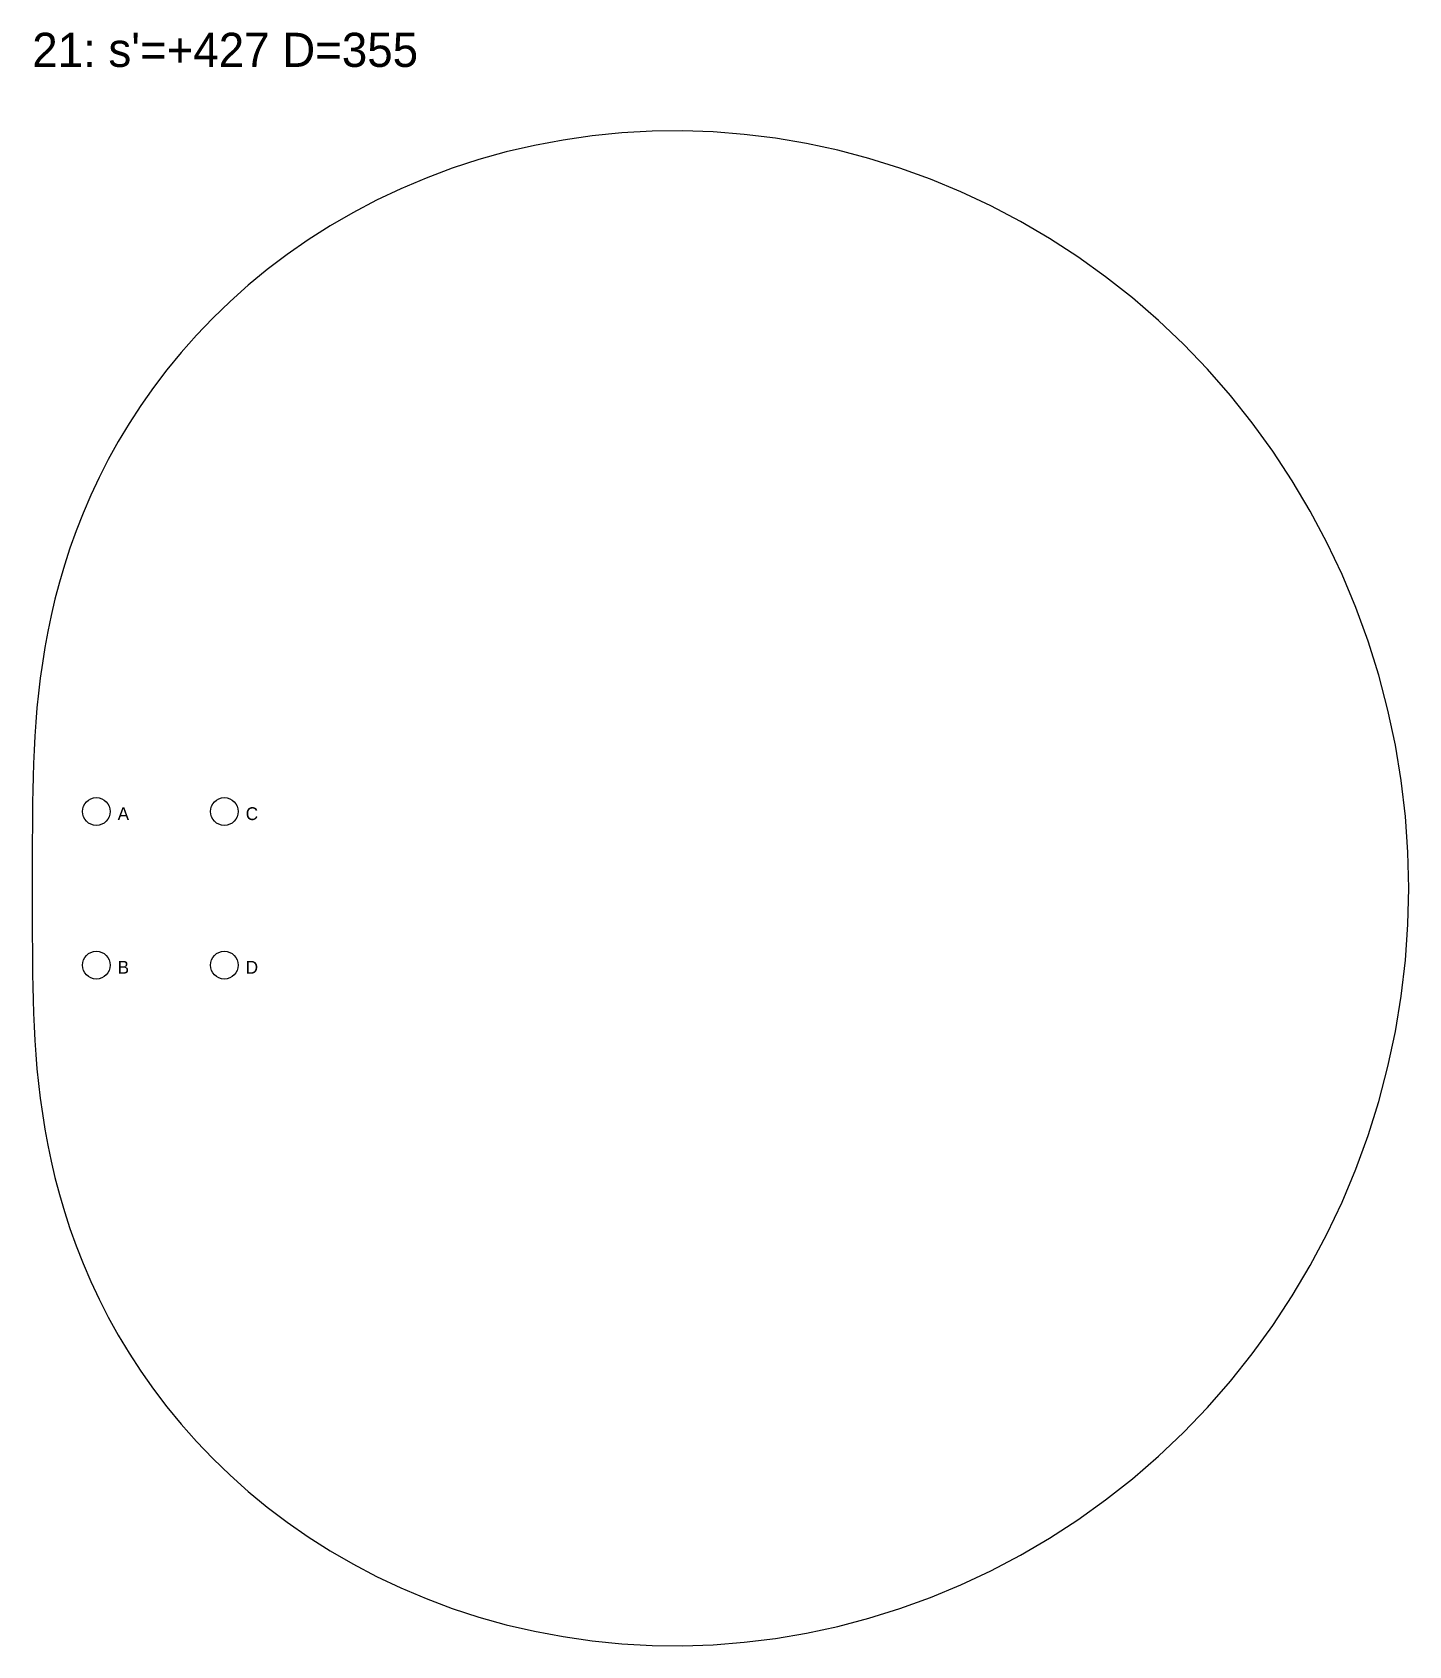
# Model space of a CAD drawing. Header units: millimetres. Extents: x 0 to 2007, y -5243 to 138.
# Drawn here: x 420 to 742.4, y -1777.5 to -1399.4 of the extents above; entities that cross this region are included whole.
import ezdxf

# ---------------------------------------------------------------- set-up
doc = ezdxf.new("R2010")
doc.units = ezdxf.units.MM
for name, color, linetype in [('DOWEL', 5, 'CONTINUOUS'), ('SLAB_21', 5, 'CONTINUOUS'), ('TEXT', 1, 'CONTINUOUS')]:
    doc.layers.add(name, color=color, linetype=linetype)

msp = doc.modelspace()

# ---------------------------------------------------------------- texts
at = {"layer": 'DOWEL'}
for s, p in [('A', (440, -1584)), ('C', (470, -1584)), ('B', (440, -1620)), ('D', (470, -1620))]:
    msp.add_text(s, height=3, dxfattribs=at).set_placement(p)
at = {"layer": 'TEXT'}
msp.add_text("21: s'=+427 D=355", height=8, dxfattribs=at).set_placement((420, -1407.518))

# ---------------------------------------------------------------- linework, layer by layer
at = {"layer": 'DOWEL'}
for centre in [(435, -1582), (465, -1582), (435, -1618), (465, -1618)]:
    msp.add_circle(centre, 3.25, dxfattribs=at)
at = {"layer": 'SLAB_21'}
msp.add_lwpolyline([(742.445, -1600), (742.249, -1591.562), (741.66, -1583.144), (740.681, -1574.768), (739.315, -1566.452), (737.565, -1558.219), (735.438, -1550.086), (732.939, -1542.074), (730.075, -1534.202), (726.857, -1526.488), (723.293, -1518.951), (719.394, -1511.606), (715.171, -1504.472), (710.638, -1497.563), (705.807, -1490.896), (700.693, -1484.483), (695.31, -1478.338), (689.675, -1472.475), (683.804, -1466.903), (677.713, -1461.633), (671.42, -1456.675), (664.942, -1452.036), (658.298, -1447.724), (651.505, -1443.745), (644.583, -1440.103), (637.55, -1436.803), (630.425, -1433.846), (623.226, -1431.235), (615.973, -1428.97), (608.683, -1427.049), (601.376, -1425.471), (594.068, -1424.234), (586.778, -1423.333), (579.522, -1422.763), (572.319, -1422.518), (565.183, -1422.592), (558.13, -1422.977), (551.175, -1423.664), (544.333, -1424.644), (537.616, -1425.907), (531.038, -1427.441), (524.611, -1429.237), (518.344, -1431.28), (512.25, -1433.561), (506.336, -1436.064), (500.611, -1438.777), (495.083, -1441.687), (489.757, -1444.779), (484.64, -1448.041), (479.735, -1451.456), (475.046, -1455.012), (470.576, -1458.694), (466.326, -1462.489), (462.297, -1466.382), (458.488, -1470.359), (454.9, -1474.408), (451.528, -1478.516), (448.372, -1482.669), (445.427, -1486.855), (442.689, -1491.064), (440.153, -1495.283), (437.813, -1499.502), (435.664, -1503.711), (433.698, -1507.901), (431.908, -1512.063), (430.286, -1516.19), (428.825, -1520.273), (427.516, -1524.307), (426.35, -1528.286), (425.318, -1532.206), (424.412, -1536.061), (423.623, -1539.85), (422.94, -1543.569), (422.356, -1547.216), (421.861, -1550.791), (421.447, -1554.294), (421.104, -1557.725), (420.826, -1561.086), (420.603, -1564.378), (420.427, -1567.604), (420.293, -1570.767), (420.193, -1573.871), (420.121, -1576.92), (420.071, -1579.919), (420.038, -1582.874), (420.019, -1585.789), (420.008, -1588.672), (420.002, -1591.528), (420, -1594.363), (420, -1597.185), (420, -1600), (420, -1602.815), (420, -1605.637), (420.002, -1608.472), (420.008, -1611.328), (420.019, -1614.211), (420.038, -1617.126), (420.071, -1620.081), (420.121, -1623.08), (420.193, -1626.129), (420.293, -1629.233), (420.427, -1632.396), (420.603, -1635.622), (420.826, -1638.914), (421.104, -1642.275), (421.447, -1645.706), (421.861, -1649.209), (422.356, -1652.784), (422.94, -1656.431), (423.623, -1660.15), (424.412, -1663.939), (425.318, -1667.794), (426.35, -1671.714), (427.516, -1675.693), (428.825, -1679.727), (430.286, -1683.81), (431.908, -1687.937), (433.698, -1692.099), (435.664, -1696.289), (437.813, -1700.498), (440.153, -1704.717), (442.689, -1708.936), (445.427, -1713.145), (448.372, -1717.331), (451.528, -1721.484), (454.9, -1725.592), (458.488, -1729.641), (462.297, -1733.618), (466.326, -1737.511), (470.576, -1741.306), (475.046, -1744.988), (479.735, -1748.544), (484.64, -1751.959), (489.757, -1755.221), (495.083, -1758.313), (500.611, -1761.223), (506.336, -1763.936), (512.25, -1766.439), (518.344, -1768.72), (524.611, -1770.763), (531.038, -1772.559), (537.616, -1774.093), (544.333, -1775.356), (551.175, -1776.336), (558.13, -1777.023), (565.183, -1777.408), (572.319, -1777.482), (579.522, -1777.237), (586.778, -1776.667), (594.068, -1775.766), (601.376, -1774.529), (608.683, -1772.951), (615.973, -1771.03), (623.226, -1768.765), (630.425, -1766.154), (637.55, -1763.197), (644.583, -1759.897), (651.505, -1756.255), (658.298, -1752.276), (664.942, -1747.964), (671.42, -1743.325), (677.713, -1738.367), (683.804, -1733.097), (689.675, -1727.525), (695.31, -1721.662), (700.693, -1715.517), (705.807, -1709.104), (710.638, -1702.437), (715.171, -1695.528), (719.394, -1688.394), (723.293, -1681.049), (726.857, -1673.512), (730.075, -1665.798), (732.939, -1657.926), (735.438, -1649.914), (737.565, -1641.781), (739.315, -1633.548), (740.681, -1625.232), (741.66, -1616.856), (742.249, -1608.438)], close=True, dxfattribs=at)

msp.set_redraw_order([(e.dxf.handle, doc.entitydb.next_handle()) for e in msp.query("TEXT MTEXT ATTDEF DIMENSION ARC_DIMENSION")])  # texts and dimensions are drawn at this point

doc.saveas('drawing.dxf')
